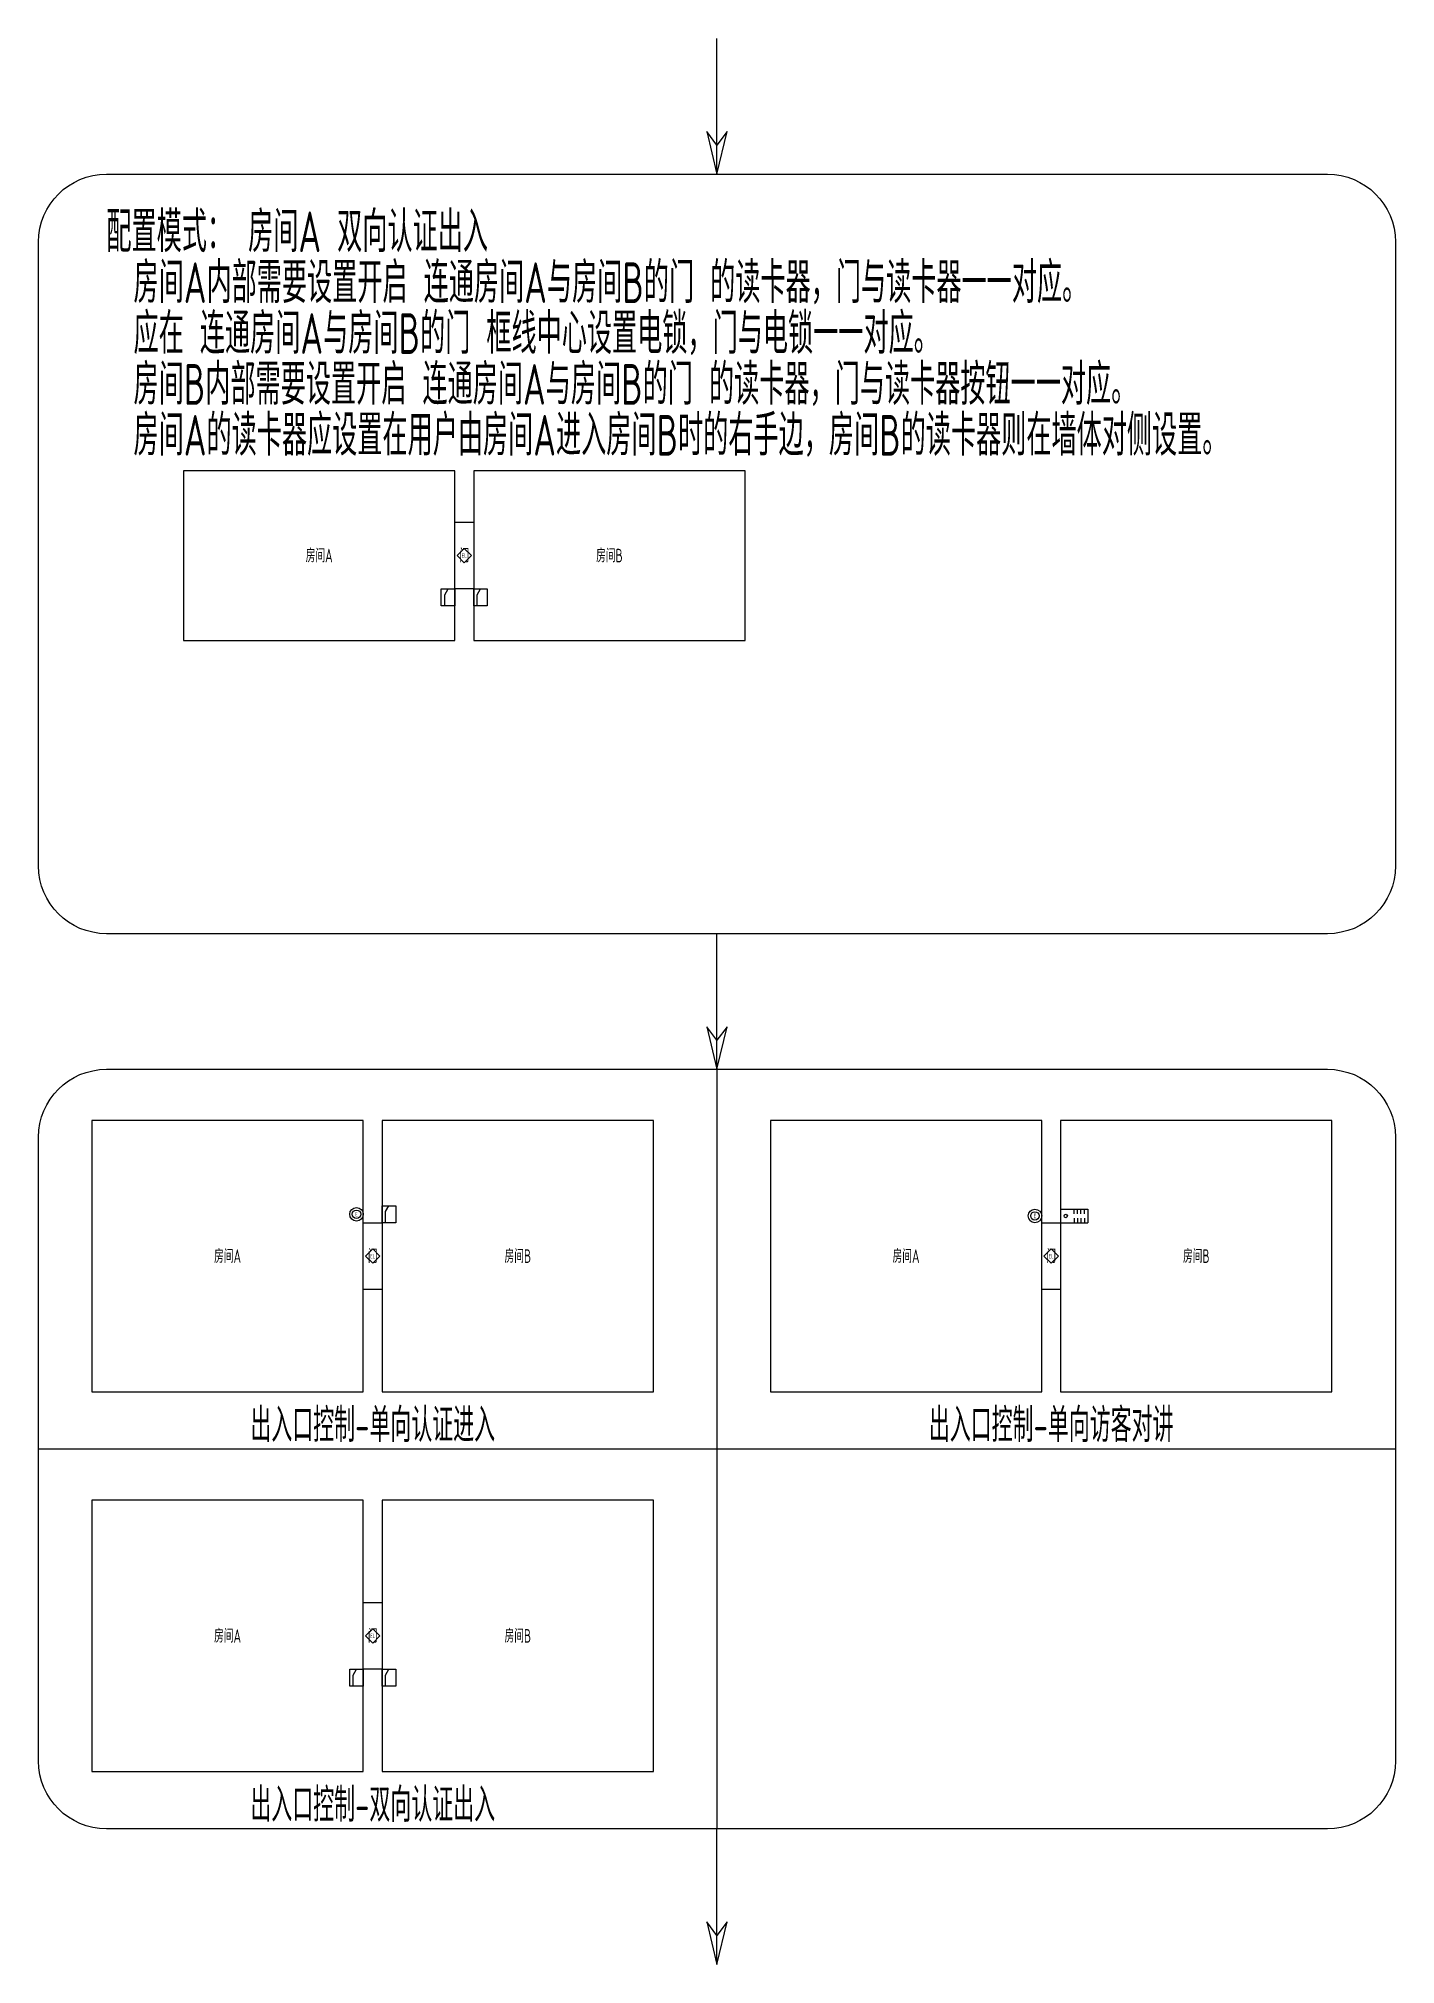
# Model space of a CAD drawing. Header units: millimetres. Extents: x -716506 to 4754388, y -184455 to 3397362.
# Drawn here: x 2342144 to 2542144, y 1778535 to 2062535 of the extents above; entities that cross this region are included whole.
import ezdxf
from ezdxf.enums import TextEntityAlignment as Align

# ---------------------------------------------------------------- set-up
doc = ezdxf.new("R2010")
doc.units = ezdxf.units.MM
doc.header["$LTSCALE"] = 1000
doc.header["$MEASUREMENT"] = 0
doc.layers.add('C-XREF-SLCT', color=7, linetype='Continuous', plot=False)
for name, color, linetype in [('E-ACS-DEVC', 3, 'Continuous'), ('E-UNIV-DIAG', 2, 'Continuous'), ('E-UNIV-EL', 140, 'Continuous'), ('E-UNIV-NOTE', 6, 'Continuous'), ('房间框线', 30, 'Continuous'), ('门窗框线', 114, 'Continuous')]:
    doc.layers.add(name, color=color, linetype=linetype)
doc.styles.add('Acs', font='Stfangso_0.ttf', dxfattribs={"width": 0.7})
doc.styles.add('TH-STYLE3', font='tssdeng.shx', dxfattribs={"width": 0.65, "bigfont": 'tssdchn.shx'})

msp = doc.modelspace()

# ---------------------------------------------------------------- texts
at = {"layer": 'E-UNIV-NOTE', "style": 'TH-STYLE3', "width": 0.65}
for s, p in [('配置模式： 房间A 双向认证出入', (2352144.22, 2034034.52, 0)), ('房间A内部需要设置开启 连通房间A与房间B的门 的读卡器，门与读卡器一一对应。', (2356144.22, 2026534.52, 0)), ('应在 连通房间A与房间B的门 框线中心设置电锁，门与电锁一一对应。', (2356144.22, 2019034.52, 0)), ('房间B内部需要设置开启 连通房间A与房间B的门 的读卡器，门与读卡器按钮一一对应。', (2356144.22, 2011534.52, 0)), ('房间A的读卡器应设置在用户由房间A进入房间B时的右手边，房间B的读卡器则在墙体对侧设置。', (2356144.22, 2004034.52, 0))]:
    msp.add_text(s, height=6000, dxfattribs=at).set_placement(p, align=Align.MIDDLE_LEFT)
for s, height, p in [('房间A', 2000, (2383510.64, 1986291.04)), ('门', 2000, (2404900.33, 1986291.04)), ('房间B', 2000, (2426290.02, 1986291.04)), ('房间A', 2000, (2370010.64, 1882988.07)), ('门', 2000, (2391400.33, 1882988.07)), ('房间B', 2000, (2412790.02, 1882988.07)), ('房间A', 2000, (2470010.64, 1882988.07)), ('门', 2000, (2491400.33, 1882988.07)), ('房间B', 2000, (2512790.02, 1882988.07)), ('出入口控制-单向认证进入', 5000, (2391400.33, 1858067.4)), ('出入口控制-单向访客对讲', 5000, (2491400.33, 1858067.4)), ('房间A', 2000, (2370010.64, 1826988.07)), ('门', 2000, (2391400.33, 1826988.07)), ('房间B', 2000, (2412790.02, 1826988.07)), ('出入口控制-双向认证出入', 5000, (2391400.33, 1802067.4))]:
    msp.add_text(s, height=height, dxfattribs=at).set_placement(p, align=Align.MIDDLE_CENTER)

# ---------------------------------------------------------------- blocks, each defined once
blk = doc.blocks.new('E-BACS21')
blk.add_lwpolyline([(0, -2.12), (-2.12, 0), (0, 2.12), (2.12, 0)], close=True)
at = {"layer": 'E-UNIV-EL', "style": 'TH-STYLE3', "width": 0.7}
blk.add_attdef('F', text='', height=1.3, dxfattribs=at).set_placement((0, 0), align=Align.MIDDLE)
blk = doc.blocks.new('E-BACS41')
blk.add_lwpolyline([(-2.5, 2), (2.5, 2), (2.5, -2), (-2.5, -2)], close=True)
at = {"layer": 'E-UNIV-EL'}
for p, q in [((-2.5, 1), (0.77, 1)), ((0.77, 1), (2.5, 0))]:
    blk.add_line(p, q, dxfattribs=at)
blk = doc.blocks.new('E-BACS51')
blk.add_circle((0, 0), 2)
at = {"layer": 'E-UNIV-EL'}
blk.add_circle((0, 0), 1.25, dxfattribs=at)
at = {"layer": 'E-UNIV-EL', "style": 'TH-STYLE3', "width": 0.7}
blk.add_attdef('F', text='', height=1.3, dxfattribs=at).set_placement((0, 0), align=Align.MIDDLE)
blk = doc.blocks.new('E-BACS01')
for p, q in [((-4, 2), (-4, -2)), ((-4, 2), (4, 2)), ((4, 2), (4, -2)), ((-4, -2), (4, -2))]:
    blk.add_line(p, q)
at = {"layer": 'E-UNIV-EL'}
for p, q in [((0, 1), (0, 2)), ((0, 0.67), (0, 2)), ((1, 0.67), (1, 2)), ((2, 0.67), (2, 2)), ((3, 0.67), (3, 2)), ((0, -0.67), (0, -2)), ((0, -1), (0, -2)), ((1, -0.67), (1, -2)), ((2, -0.67), (2, -2)), ((3, -0.67), (3, -2))]:
    blk.add_line(p, q, dxfattribs=at)
blk.add_circle((-2.5, 0), 0.5, dxfattribs=at)
blk = doc.blocks.new('AcsAcadShareArea')
for points in [[(0, 0), (118900, 0), (118900, 85000), (0, 85000)], [(0, 0), (6892.9, 0), (6892.9, 2699.2), (0, 2699.2)], [(6892.9, 0), (28409.4, 0), (28409.4, 2708.4), (6892.9, 2708.4)], [(0, 733), (0, 733), (0, 0), (0, 0)]]:
    blk.add_lwpolyline(points, close=True)
at = {"insert": (596.8, 1991.4), "char_height": 1000, "width": 6073.9, "attachment_point": 1, "style": 'Acs'}
blk.add_mtext('提资文件名：', dxfattribs=at)
at = {"style": 'Acs', "width": 0.8}
blk.add_attdef('唯一编号', (7537.4, 860.8), '', height=1000, dxfattribs=at)

# ---------------------------------------------------------------- linework, layer by layer
at = {"layer": 'E-UNIV-DIAG', "elevation": 0}
for points in [[(2442144.22, 2042534.52), (2442144.22, 2062534.52)], [(2442144.22, 2042534.52), (2443644.22, 2048810.77), (2442144.22, 2046810.77), (2440644.22, 2048810.77), (2442144.22, 2042534.52)], [(2442144.22, 1910534.52), (2442144.22, 1930534.52)], [(2442144.22, 1910534.52), (2443644.22, 1916810.77), (2442144.22, 1914810.77), (2440644.22, 1916810.77), (2442144.22, 1910534.52)], [(2442144.22, 1910534.52), (2442144.22, 1798534.52)], [(2542144.22, 1854534.52), (2342144.22, 1854534.52)], [(2442144.22, 1778534.52), (2442144.22, 1798534.52)], [(2442144.22, 1778534.52), (2443644.22, 1784810.77), (2442144.22, 1782810.77), (2440644.22, 1784810.77), (2442144.22, 1778534.52)]]:
    msp.add_lwpolyline(points, dxfattribs=at)
for points in [[(2532144.22, 1930534.52), (2352144.22, 1930534.52, -0.414213562), (2342144.22, 1940534.52), (2342144.22, 2032534.52, -0.414213562), (2352144.22, 2042534.52), (2532144.22, 2042534.52, -0.414213562), (2542144.22, 2032534.52), (2542144.22, 1940534.52, -0.414213562)], [(2532144.22, 1798534.52), (2352144.22, 1798534.52, -0.414213562), (2342144.22, 1808534.52), (2342144.22, 1900534.52, -0.414213562), (2352144.22, 1910534.52), (2532144.22, 1910534.52, -0.414213562), (2542144.22, 1900534.52), (2542144.22, 1808534.52, -0.414213562)]]:
    msp.add_lwpolyline(points, format="xyb", close=True, dxfattribs=at)
at = {"layer": '房间框线'}
for points in [[(2363510.64, 1973791.04), (2403510.64, 1973791.04), (2403510.64, 1998791.04), (2363510.64, 1998791.04)], [(2406290.02, 1973791.04), (2446290.02, 1973791.04), (2446290.02, 1998791.04), (2406290.02, 1998791.04)], [(2350010.64, 1862988.07), (2390010.64, 1862988.07), (2390010.64, 1902988.07), (2350010.64, 1902988.07)], [(2392790.02, 1862988.07), (2432790.02, 1862988.07), (2432790.02, 1902988.07), (2392790.02, 1902988.07)], [(2450010.64, 1862988.07), (2490010.64, 1862988.07), (2490010.64, 1902988.07), (2450010.64, 1902988.07)], [(2492790.02, 1862988.07), (2532790.02, 1862988.07), (2532790.02, 1902988.07), (2492790.02, 1902988.07)], [(2350010.64, 1806988.07), (2390010.64, 1806988.07), (2390010.64, 1846988.07), (2350010.64, 1846988.07)], [(2392790.02, 1806988.07), (2432790.02, 1806988.07), (2432790.02, 1846988.07), (2392790.02, 1846988.07)]]:
    msp.add_lwpolyline(points, close=True, dxfattribs=at)
at = {"layer": '门窗框线'}
for points in [[(2403510.64, 1991211.71), (2406290.02, 1991211.71), (2406290.02, 1981370.38), (2403510.64, 1981370.38)], [(2390010.64, 1887908.73), (2392790.02, 1887908.73), (2392790.02, 1878067.4), (2390010.64, 1878067.4)], [(2490010.64, 1887908.73), (2492790.02, 1887908.73), (2492790.02, 1878067.4), (2490010.64, 1878067.4)], [(2390010.64, 1831908.73), (2392790.02, 1831908.73), (2392790.02, 1822067.4), (2390010.64, 1822067.4)]]:
    msp.add_lwpolyline(points, close=True, dxfattribs=at)

# ---------------------------------------------------------------- block references
at = {"layer": 'C-XREF-SLCT'}
ref = msp.add_blockref('AcsAcadShareArea', (-1612, -2637.94), dxfattribs=dict(at, xscale=40, yscale=40, zscale=40))
ref.add_attrib('唯一编号', '0', dxfattribs={"layer": '0', "height": 40000, "style": 'TH-STYLE3', "width": 0.65}).set_placement((299884.03, 31794.43), align=Align.BOTTOM_LEFT)
at = {"layer": 'E-ACS-DEVC', "xscale": 500, "yscale": 500, "zscale": 500}
for name, p, values in [('E-BACS21', (2404900.33, 1986291.04), {'F': 'EL'}), ('E-BACS51', (2389010.64, 1889158.73), {'F': 'E'}), ('E-BACS51', (2489010.64, 1888908.73), {'F': 'E'}), ('E-BACS21', (2391400.33, 1882988.07), {'F': 'EL'}), ('E-BACS21', (2491400.33, 1882988.07), {'F': 'EL'}), ('E-BACS21', (2391400.33, 1826988.07), {'F': 'EL'})]:
    msp.add_blockref(name, p, dxfattribs=at).add_auto_attribs(values)
at = {"layer": 'E-ACS-DEVC', "xscale": 500, "yscale": 500, "zscale": 500, "rotation": 90}
for p in [(2402510.64, 1980120.38), (2407290.02, 1980120.38), (2393790.02, 1889158.73), (2389010.64, 1820817.4), (2393790.02, 1820817.4)]:
    msp.add_blockref('E-BACS41', p, dxfattribs=at)
at = {"layer": 'E-ACS-DEVC', "xscale": 500, "yscale": 500, "zscale": 500}
msp.add_blockref('E-BACS01', (2494790.02, 1888908.73), dxfattribs=at)

msp.set_redraw_order([(e.dxf.handle, doc.entitydb.next_handle()) for e in msp.query("TEXT MTEXT ATTDEF DIMENSION ARC_DIMENSION")])  # texts and dimensions are drawn at this point

doc.saveas('drawing.dxf')
